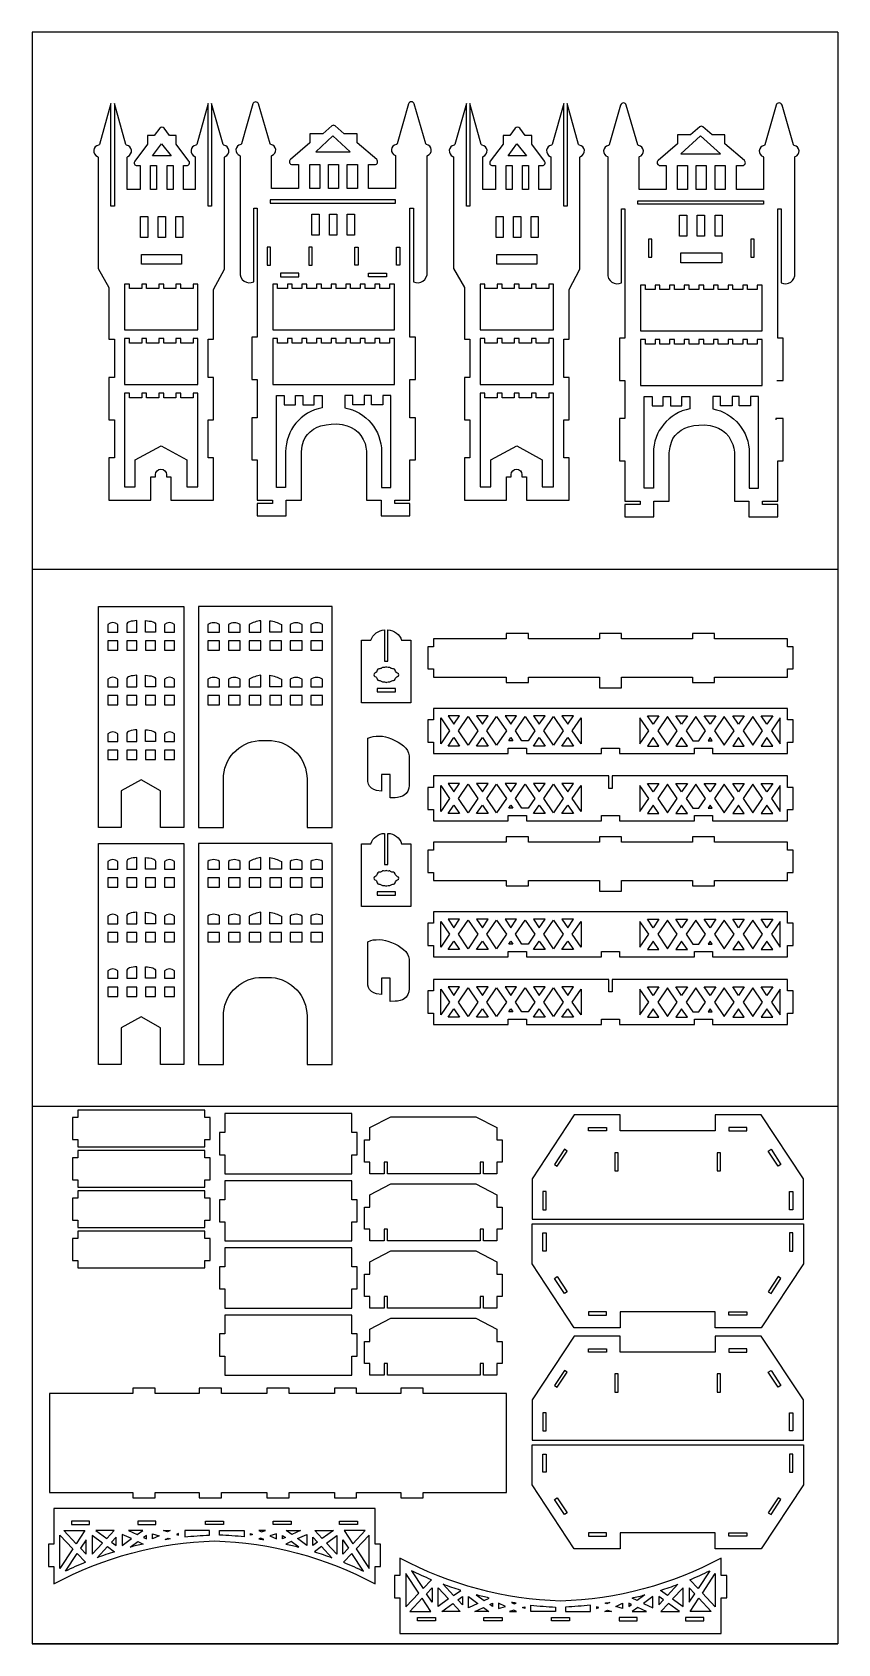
# Model space of a CAD drawing. Extents: x -1835 to -1235, y 1691 to 2891.
import ezdxf

# ---------------------------------------------------------------- set-up
doc = ezdxf.new("R2010")
doc.units = 0
doc.layers.get('0').update_dxf_attribs({"linetype": 'CONTINUOUS'})

msp = doc.modelspace()

# ---------------------------------------------------------------- linework, layer by layer
at = {"color": 4}
for p, q in [((-1234.8, 2891.3), (-1834.8, 2891.3)), ((-1834.8, 2891.3), (-1834.8, 2491.3)), ((-1234.8, 2891.3), (-1234.8, 2491.3)), ((-1234.8, 2491.3), (-1834.8, 2491.3)), ((-1834.8, 2491.3), (-1834.8, 2091.3)), ((-1234.8, 2491.3), (-1834.8, 2491.3)), ((-1234.8, 2491.3), (-1234.8, 2091.3)), ((-1234.8, 2091.3), (-1834.8, 2091.3)), ((-1834.8, 2091.3), (-1834.8, 1691.3)), ((-1234.8, 2091.3), (-1234.8, 1691.3)), ((-1234.8, 1691.3), (-1834.8, 1691.3)), ((-1834.8, 1691.3), (-1234.8, 1691.3))]:
    msp.add_line(p, q, dxfattribs=at)
for points in [[(-1713.3, 2798.2), (-1713.3, 2774.3), (-1722.1, 2774.3), (-1722.1, 2792), (-1719.6, 2792, 0.619198), (-1718, 2795.4), (-1727.5, 2808), (-1727.5, 2814.5), (-1732.4, 2814.5), (-1736.5, 2819.9, 0.497803), (-1739.8, 2819.9), (-1743.9, 2814.5), (-1748.9, 2814.5), (-1748.9, 2807.9), (-1758.4, 2795.4, 0.619303), (-1756.7, 2792), (-1754.4, 2792), (-1754.4, 2774.3), (-1764, 2774.3), (-1764, 2798.2, -0.307911), (-1763.6, 2798.9, 0.76649), (-1764.5, 2807.3, -0.295198), (-1765.1, 2807.8), (-1773.6, 2838.2), (-1773.6, 2761.9), (-1776.1, 2761.9), (-1776.1, 2838.2), (-1784.6, 2807.8, -0.295198), (-1785.3, 2807.3, 0.76649), (-1786.2, 2798.9, -0.307911), (-1785.7, 2798.2), (-1785.7, 2715.5), (-1777.6, 2701.3), (-1777.6, 2662.8), (-1773.6, 2662.8), (-1773.6, 2634.3), (-1777.6, 2634.3), (-1777.6, 2602.8), (-1773.6, 2602.8), (-1773.6, 2574.3), (-1777.6, 2574.3), (-1777.6, 2542.8), (-1746.3, 2542.8), (-1746.3, 2560.2), (-1742.9, 2560.2), (-1742.9, 2561.9, -1), (-1734.8, 2561.9), (-1734.8, 2560.2), (-1731.4, 2560.2), (-1731.4, 2542.8), (-1699.7, 2542.8), (-1699.7, 2574.3), (-1703.7, 2574.3), (-1703.7, 2602.8), (-1699.7, 2602.8), (-1699.7, 2634.3), (-1703.7, 2634.3), (-1703.7, 2662.8), (-1699.7, 2662.8), (-1699.7, 2699.7), (-1691.5, 2714.8), (-1691.5, 2798.2, -0.307911), (-1691.1, 2798.9, 0.76649), (-1692, 2807.3, -0.295198), (-1692.6, 2807.8), (-1701.2, 2838.2), (-1701.2, 2761.9), (-1703.7, 2761.9), (-1703.7, 2838.2), (-1712.2, 2807.8, -0.295198), (-1712.8, 2807.3, 0.76649), (-1713.7, 2798.9, -0.307911)], [(-1611.5, 2821.6), (-1618.3, 2815.6), (-1628, 2815.6), (-1628, 2809), (-1642.4, 2796.5, 0.694895), (-1641.1, 2792.8), (-1636.5, 2792.8), (-1636.5, 2775), (-1656.6, 2775), (-1656.6, 2799, -0.320068), (-1656.3, 2799.5, 0.776962), (-1657, 2807.8, -0.39787), (-1657.6, 2808.1), (-1666.2, 2837.9, 0.754), (-1670.4, 2837.9), (-1678.9, 2808.1, -0.39787), (-1679.5, 2807.8, 0.776962), (-1680.2, 2799.5, -0.320068), (-1680, 2799), (-1680, 2712.5, 0.576571), (-1669.8, 2705.5), (-1669.8, 2760.4), (-1667.3, 2760.4), (-1667.3, 2664.3), (-1671.3, 2664.3), (-1671.3, 2632.8), (-1667.3, 2632.8), (-1667.3, 2604.3), (-1671.3, 2604.3), (-1671.3, 2572.8), (-1667.3, 2572.8), (-1667.3, 2542.8), (-1655.8, 2542.8), (-1655.8, 2540.3), (-1667.3, 2540.3), (-1667.3, 2531.3), (-1645.7, 2531.3), (-1645.7, 2542.8), (-1634.2, 2542.8), (-1634.2, 2579), (-1633.6, 2583.4), (-1632.6, 2586.7), (-1631.4, 2589.5), (-1629.7, 2591.8), (-1627.7, 2593.8), (-1625.2, 2595.7), (-1622.5, 2597.2), (-1619.8, 2598.2), (-1615.9, 2599.1), (-1612.1, 2599.6), (-1607.9, 2599.7), (-1603.8, 2599.2), (-1600.3, 2598.3), (-1597.6, 2597.2), (-1594.5, 2595.5), (-1592.1, 2593.4), (-1589.9, 2591.1), (-1588.2, 2588.1), (-1586.9, 2585.1), (-1586.2, 2582.3), (-1585.7, 2579.3), (-1585.7, 2542.8), (-1574.9, 2542.8), (-1574.9, 2531.3), (-1553.4, 2531.3), (-1553.4, 2540.3), (-1564.8, 2540.3), (-1564.8, 2542.8), (-1553.4, 2542.8), (-1553.4, 2572.8), (-1549.4, 2572.8), (-1549.4, 2604.3), (-1553.4, 2604.3), (-1553.4, 2632.8), (-1549.4, 2632.8), (-1549.4, 2664.3), (-1553.4, 2664.3), (-1553.4, 2760.4), (-1550.9, 2760.4), (-1550.9, 2705.5, 0.576571), (-1540.6, 2712.5), (-1540.6, 2799, -0.320068), (-1540.4, 2799.5, 0.776962), (-1541.1, 2807.8, -0.39787), (-1541.7, 2808.1), (-1550.2, 2837.9, 0.754), (-1554.5, 2837.9), (-1563, 2808.1, -0.39787), (-1563.6, 2807.8, 0.776962), (-1564.3, 2799.5, -0.320068), (-1564.1, 2799), (-1564.1, 2775), (-1584.2, 2775), (-1584.2, 2792.8), (-1579.6, 2792.8, 0.694895), (-1578.2, 2796.5), (-1592.7, 2809), (-1592.7, 2815.6), (-1602.3, 2815.6), (-1609.2, 2821.6, 0.373984)], [(-1448.5, 2798.2), (-1448.5, 2774.3), (-1457.4, 2774.3), (-1457.4, 2792), (-1454.9, 2792, 0.619198), (-1453.2, 2795.4), (-1462.7, 2808), (-1462.7, 2814.5), (-1467.6, 2814.5), (-1471.7, 2819.9, 0.497803), (-1475, 2819.9), (-1479.1, 2814.5), (-1484.1, 2814.5), (-1484.1, 2807.9), (-1493.6, 2795.4, 0.619303), (-1491.9, 2792), (-1489.6, 2792), (-1489.6, 2774.3), (-1499.2, 2774.3), (-1499.2, 2798.2, -0.307911), (-1498.8, 2798.9, 0.76649), (-1499.7, 2807.3, -0.295198), (-1500.3, 2807.8), (-1508.8, 2838.2), (-1508.8, 2761.9), (-1511.3, 2761.9), (-1511.3, 2838.2), (-1519.9, 2807.8, -0.295198), (-1520.5, 2807.3, 0.76649), (-1521.4, 2798.9, -0.307911), (-1520.9, 2798.2), (-1520.9, 2715.5), (-1512.8, 2701.3), (-1512.8, 2662.8), (-1508.8, 2662.8), (-1508.8, 2634.3), (-1512.8, 2634.3), (-1512.8, 2602.8), (-1508.8, 2602.8), (-1508.8, 2574.3), (-1512.8, 2574.3), (-1512.8, 2542.8), (-1481.6, 2542.8), (-1481.6, 2560.2), (-1478.1, 2560.2), (-1478.1, 2561.9, -1), (-1470, 2561.9), (-1470, 2560.2), (-1466.6, 2560.2), (-1466.6, 2542.8), (-1434.9, 2542.8), (-1434.9, 2574.3), (-1438.9, 2574.3), (-1438.9, 2602.8), (-1434.9, 2602.8), (-1434.9, 2634.3), (-1438.9, 2634.3), (-1438.9, 2662.8), (-1434.9, 2662.8), (-1434.9, 2699.7), (-1426.8, 2714.8), (-1426.8, 2798.2, -0.307911), (-1426.3, 2798.9, 0.76649), (-1427.2, 2807.3, -0.295198), (-1427.9, 2807.8), (-1436.4, 2838.2), (-1436.4, 2761.9), (-1438.9, 2761.9), (-1438.9, 2838.2), (-1447.4, 2807.8, -0.295198), (-1448, 2807.3, 0.76649), (-1448.9, 2798.9, -0.307911)], [(-1611.4, 2299.1), (-1611.4, 2463.6), (-1711, 2463.6), (-1711, 2299.1), (-1692.4, 2299.1), (-1692.4, 2335.1, -0.390617), (-1665.9, 2363.9), (-1656.6, 2363.9, -0.390617), (-1630.1, 2335.1), (-1630.1, 2299.1)], [(-1569.8, 2423.1), (-1569.8, 2446.3, -0.297238), (-1559.6, 2438.6), (-1552.7, 2438.6), (-1552.7, 2392), (-1589.5, 2392), (-1589.5, 2438.6), (-1582.6, 2438.6, -0.297238), (-1572.3, 2446.3), (-1572.3, 2423.1)], [(-1569.8, 2271.5), (-1569.8, 2294.8, -0.297238), (-1559.6, 2287.1), (-1552.7, 2287.1), (-1552.7, 2240.4), (-1589.5, 2240.4), (-1589.5, 2287.1), (-1582.6, 2287.1, -0.297238), (-1572.3, 2294.8), (-1572.3, 2271.5)], [(-1611.4, 2122.7), (-1611.4, 2287.2), (-1711, 2287.2), (-1711, 2122.7), (-1692.4, 2122.7), (-1692.4, 2158.6, -0.390617), (-1665.9, 2187.5), (-1656.6, 2187.5, -0.390617), (-1630.1, 2158.6), (-1630.1, 2122.7)], [(-1818.7, 1735.9, -0.116696), (-1699, 1767.9, -0.116696), (-1579.3, 1735.9), (-1579.3, 1748.9), (-1575.3, 1748.9), (-1575.3, 1765.4), (-1579.3, 1765.4), (-1579.3, 1792), (-1818.7, 1792), (-1818.7, 1765.4), (-1822.7, 1765.4), (-1822.7, 1748.9), (-1818.7, 1748.9)], [(-1321.5, 1755.1, -0.116696), (-1441.2, 1723.1, -0.116696), (-1560.9, 1755.1), (-1560.9, 1742.1), (-1564.9, 1742.1), (-1564.9, 1725.6), (-1560.9, 1725.6), (-1560.9, 1699), (-1321.5, 1699), (-1321.5, 1725.6), (-1317.5, 1725.6), (-1317.5, 1742.1), (-1321.5, 1742.1)]]:
    msp.add_lwpolyline(points, format="xyb", close=True, dxfattribs=at)
msp.add_lwpolyline([(-1280.2, 2632.1), (-1275.5, 2632.1), (-1275.5, 2663.6), (-1279.5, 2663.6), (-1279.5, 2759.7), (-1277, 2759.7), (-1277, 2704.7, 0.576571), (-1266.7, 2711.7), (-1266.7, 2798.3, -0.320068), (-1266.5, 2798.7, 0.776962), (-1267.2, 2807, -0.39787), (-1267.8, 2807.4), (-1276.3, 2837.1, 0.754), (-1280.6, 2837.1), (-1289.1, 2807.4, -0.39787), (-1289.7, 2807, 0.776962), (-1290.4, 2798.7, -0.320068), (-1290.2, 2798.3), (-1290.2, 2774.2), (-1310.3, 2774.2), (-1310.3, 2792.1), (-1305.7, 2792.1, 0.694895), (-1304.3, 2795.8), (-1318.8, 2808.3), (-1318.8, 2814.9), (-1328.4, 2814.9), (-1335.3, 2820.9, 0.373984), (-1337.6, 2820.9), (-1344.4, 2814.9), (-1354.1, 2814.9), (-1354.1, 2808.3), (-1368.6, 2795.8, 0.694895), (-1367.2, 2792.1), (-1362.6, 2792.1), (-1362.6, 2774.2), (-1382.7, 2774.2), (-1382.7, 2798.3, -0.320068), (-1382.4, 2798.7, 0.776962), (-1383.1, 2807, -0.39787), (-1383.7, 2807.4), (-1392.3, 2837.1, 0.754), (-1396.5, 2837.1), (-1405, 2807.4, -0.39787), (-1405.6, 2807, 0.776962), (-1406.3, 2798.7, -0.320068), (-1406.1, 2798.3), (-1406.1, 2711.7, 0.576571), (-1395.9, 2704.7), (-1395.9, 2759.7), (-1393.4, 2759.7), (-1393.4, 2663.6), (-1397.4, 2663.6), (-1397.4, 2632.1), (-1393.4, 2632.1), (-1393.4, 2603.6), (-1397.4, 2603.6), (-1397.4, 2572.1), (-1393.4, 2572.1), (-1393.4, 2542.1), (-1381.9, 2542.1), (-1381.9, 2539.6), (-1393.4, 2539.6), (-1393.4, 2530.5), (-1371.8, 2530.5), (-1371.8, 2542.1), (-1360.3, 2542.1), (-1360.3, 2578.2), (-1359.7, 2582.7), (-1358.7, 2586), (-1357.5, 2588.7), (-1355.8, 2591), (-1353.8, 2593.1), (-1351.3, 2594.9), (-1348.6, 2596.5), (-1345.9, 2597.5), (-1342, 2598.4), (-1338.2, 2598.8), (-1334, 2598.9), (-1329.9, 2598.5), (-1326.4, 2597.5), (-1323.7, 2596.4), (-1320.6, 2594.7), (-1318.2, 2592.7), (-1316, 2590.4), (-1314.3, 2587.4), (-1313, 2584.4), (-1312.3, 2581.5), (-1311.8, 2578.6), (-1311.8, 2542.1), (-1301, 2542.1), (-1301, 2530.5), (-1279.5, 2530.5), (-1279.5, 2539.6), (-1290.9, 2539.6), (-1290.9, 2542.1), (-1279.5, 2542.1), (-1279.5, 2572.1), (-1275.5, 2572.1), (-1275.5, 2603.6), (-1281, 2603.6), (-1281, 2602.8)], format="xyb", dxfattribs=at)
at = {"color": 1}
for points in [[(-1731.3, 2799.3), (-1745.1, 2799.3), (-1738.5, 2808.3)], [(-1623.6, 2802.3), (-1598, 2802.3), (-1610.8, 2814.1)], [(-1466.5, 2799.3), (-1480.3, 2799.3), (-1473.7, 2808.3)], [(-1351.6, 2800.8), (-1322.2, 2800.8), (-1336.9, 2814.3)], [(-1746.6, 2774.3), (-1746.6, 2792), (-1742.1, 2792), (-1742.1, 2774.3)], [(-1734.3, 2774.3), (-1734.3, 2792), (-1729.8, 2792), (-1729.8, 2774.3)], [(-1628.1, 2792.8), (-1620.6, 2792.8), (-1620.6, 2775), (-1628.1, 2775)], [(-1614.1, 2775), (-1614.1, 2792.8), (-1606.6, 2792.8), (-1606.6, 2775)], [(-1600.1, 2775), (-1600.1, 2792.8), (-1592.6, 2792.8), (-1592.6, 2775)], [(-1481.8, 2774.3), (-1481.8, 2792), (-1477.3, 2792), (-1477.3, 2774.3)], [(-1469.5, 2774.3), (-1469.5, 2792), (-1465, 2792), (-1465, 2774.3)], [(-1354.2, 2792.1), (-1346.7, 2792.1), (-1346.7, 2774.2), (-1354.2, 2774.2)], [(-1340.2, 2774.2), (-1340.2, 2792.1), (-1332.7, 2792.1), (-1332.7, 2774.2)], [(-1326.2, 2774.2), (-1326.2, 2792.1), (-1318.7, 2792.1), (-1318.7, 2774.2)], [(-1564.1, 2764), (-1564.1, 2766.5), (-1657.5, 2766.5), (-1657.5, 2764)], [(-1290.2, 2765.7), (-1290.2, 2763.2), (-1383.6, 2763.2), (-1383.6, 2765.7)], [(-1754.1, 2738.5), (-1754.1, 2754.2), (-1748.7, 2754.2), (-1748.7, 2738.5)], [(-1741, 2738.5), (-1741, 2754.2), (-1735.6, 2754.2), (-1735.6, 2738.5)], [(-1727.9, 2738.5), (-1727.9, 2754.2), (-1722.5, 2754.2), (-1722.5, 2738.5)], [(-1626.5, 2755.9), (-1621.1, 2755.9), (-1621.1, 2740.1), (-1626.5, 2740.1)], [(-1613.3, 2755.9), (-1607.9, 2755.9), (-1607.9, 2740.1), (-1613.3, 2740.1)], [(-1600.1, 2755.9), (-1594.7, 2755.9), (-1594.7, 2740.1), (-1600.1, 2740.1)], [(-1489.3, 2738.5), (-1489.3, 2754.2), (-1483.9, 2754.2), (-1483.9, 2738.5)], [(-1476.2, 2738.5), (-1476.2, 2754.2), (-1470.8, 2754.2), (-1470.8, 2738.5)], [(-1463.1, 2738.5), (-1463.1, 2754.2), (-1457.8, 2754.2), (-1457.8, 2738.5)], [(-1352.6, 2755.1), (-1347.3, 2755.1), (-1347.3, 2739.4), (-1352.6, 2739.4)], [(-1339.4, 2755.1), (-1334, 2755.1), (-1334, 2739.4), (-1339.4, 2739.4)], [(-1326.2, 2755.1), (-1320.8, 2755.1), (-1320.8, 2739.4), (-1326.2, 2739.4)], [(-1375.8, 2723.8), (-1373.3, 2723.8), (-1373.3, 2737.3), (-1375.8, 2737.3)], [(-1297, 2723.8), (-1297, 2737.3), (-1299.5, 2737.3), (-1299.5, 2723.8)], [(-1753.4, 2718.7), (-1753.4, 2725.9), (-1723.6, 2725.9), (-1723.6, 2718.7)], [(-1659.8, 2717.8), (-1657.3, 2717.8), (-1657.3, 2731.3), (-1659.8, 2731.3)], [(-1626.3, 2717.8), (-1626.3, 2731.3), (-1628.8, 2731.3), (-1628.8, 2717.8)], [(-1594.4, 2717.8), (-1594.4, 2731.3), (-1591.9, 2731.3), (-1591.9, 2717.8)], [(-1560.9, 2717.8), (-1563.4, 2717.8), (-1563.4, 2731.3), (-1560.9, 2731.3)], [(-1488.7, 2718.7), (-1488.7, 2725.9), (-1458.8, 2725.9), (-1458.8, 2718.7)], [(-1351.6, 2727), (-1321.2, 2727), (-1321.2, 2719.6), (-1351.6, 2719.6)], [(-1740.4, 2703.8), (-1740.4, 2700.4), (-1749.6, 2700.4), (-1749.6, 2703.8), (-1753.2, 2703.8), (-1753.2, 2700.4), (-1762.4, 2700.4), (-1762.4, 2703.8), (-1766, 2703.8), (-1766, 2669.7), (-1711.3, 2669.7), (-1711.3, 2703.8), (-1714.9, 2703.8), (-1714.9, 2700.4), (-1724.1, 2700.4), (-1724.1, 2703.8), (-1727.7, 2703.8), (-1727.7, 2700.4), (-1736.8, 2700.4), (-1736.8, 2703.8)], [(-1619.4, 2700.4), (-1619.4, 2703.8), (-1623, 2703.8), (-1623, 2700.4), (-1630.3, 2700.4), (-1630.3, 2703.8), (-1633.9, 2703.8), (-1633.9, 2700.4), (-1641.1, 2700.4), (-1641.1, 2703.8), (-1644.7, 2703.8), (-1644.7, 2700.4), (-1652, 2700.4), (-1652, 2703.8), (-1655.6, 2703.8), (-1655.6, 2669.7), (-1565, 2669.7), (-1565, 2703.8), (-1568.6, 2703.8), (-1568.6, 2700.4), (-1575.9, 2700.4), (-1575.9, 2703.8), (-1579.5, 2703.8), (-1579.5, 2700.4), (-1586.8, 2700.4), (-1586.8, 2703.8), (-1590.4, 2703.8), (-1590.4, 2700.4), (-1597.6, 2700.4), (-1597.6, 2703.8), (-1601.2, 2703.8), (-1601.2, 2700.4), (-1608.5, 2700.4), (-1608.5, 2703.8), (-1612.1, 2703.8), (-1612.1, 2700.4)], [(-1649.8, 2709.3), (-1636.3, 2709.3), (-1636.3, 2711.8), (-1649.8, 2711.8)], [(-1570.9, 2709.3), (-1584.4, 2709.3), (-1584.4, 2711.8), (-1570.9, 2711.8)], [(-1475.7, 2703.8), (-1475.7, 2700.4), (-1484.8, 2700.4), (-1484.8, 2703.8), (-1488.4, 2703.8), (-1488.4, 2700.4), (-1497.6, 2700.4), (-1497.6, 2703.8), (-1501.2, 2703.8), (-1501.2, 2669.7), (-1446.5, 2669.7), (-1446.5, 2703.8), (-1450.1, 2703.8), (-1450.1, 2700.4), (-1459.3, 2700.4), (-1459.3, 2703.8), (-1462.9, 2703.8), (-1462.9, 2700.4), (-1472.1, 2700.4), (-1472.1, 2703.8)], [(-1345.5, 2699.7), (-1345.5, 2703.1), (-1349.1, 2703.1), (-1349.1, 2699.7), (-1356.4, 2699.7), (-1356.4, 2703.1), (-1360, 2703.1), (-1360, 2699.7), (-1367.2, 2699.7), (-1367.2, 2703.1), (-1370.8, 2703.1), (-1370.8, 2699.7), (-1378.1, 2699.7), (-1378.1, 2703.1), (-1381.7, 2703.1), (-1381.7, 2669), (-1291.1, 2669), (-1291.1, 2703.1), (-1294.7, 2703.1), (-1294.7, 2699.7), (-1302, 2699.7), (-1302, 2703.1), (-1305.6, 2703.1), (-1305.6, 2699.7), (-1312.9, 2699.7), (-1312.9, 2703.1), (-1316.5, 2703.1), (-1316.5, 2699.7), (-1323.8, 2699.7), (-1323.8, 2703.1), (-1327.3, 2703.1), (-1327.3, 2699.7), (-1334.6, 2699.7), (-1334.6, 2703.1), (-1338.2, 2703.1), (-1338.2, 2699.7)], [(-1736.8, 2663.2), (-1740.4, 2663.2), (-1740.4, 2659.8), (-1749.6, 2659.8), (-1749.6, 2663.2), (-1753.2, 2663.2), (-1753.2, 2659.8), (-1762.4, 2659.8), (-1762.4, 2663.2), (-1766, 2663.2), (-1766, 2629.1), (-1711.3, 2629.1), (-1711.3, 2663.2), (-1714.9, 2663.2), (-1714.9, 2659.8), (-1724.1, 2659.8), (-1724.1, 2663.2), (-1727.7, 2663.2), (-1727.7, 2659.8), (-1736.8, 2659.8)], [(-1612.1, 2663.2), (-1612.1, 2659.8), (-1619.4, 2659.8), (-1619.4, 2663.2), (-1623, 2663.2), (-1623, 2659.8), (-1630.3, 2659.8), (-1630.3, 2663.2), (-1633.9, 2663.2), (-1633.9, 2659.8), (-1641.1, 2659.8), (-1641.1, 2663.2), (-1644.7, 2663.2), (-1644.7, 2659.8), (-1652, 2659.8), (-1652, 2663.2), (-1655.6, 2663.2), (-1655.6, 2629.1), (-1565, 2629.1), (-1565, 2663.2), (-1568.6, 2663.2), (-1568.6, 2659.8), (-1575.9, 2659.8), (-1575.9, 2663.2), (-1579.5, 2663.2), (-1579.5, 2659.8), (-1586.8, 2659.8), (-1586.8, 2663.2), (-1590.4, 2663.2), (-1590.4, 2659.8), (-1597.6, 2659.8), (-1597.6, 2663.2), (-1601.2, 2663.2), (-1601.2, 2659.8), (-1608.5, 2659.8), (-1608.5, 2663.2)], [(-1472.1, 2663.2), (-1475.7, 2663.2), (-1475.7, 2659.8), (-1484.8, 2659.8), (-1484.8, 2663.2), (-1488.4, 2663.2), (-1488.4, 2659.8), (-1497.6, 2659.8), (-1497.6, 2663.2), (-1501.2, 2663.2), (-1501.2, 2629.1), (-1446.5, 2629.1), (-1446.5, 2663.2), (-1450.1, 2663.2), (-1450.1, 2659.8), (-1459.3, 2659.8), (-1459.3, 2663.2), (-1462.9, 2663.2), (-1462.9, 2659.8), (-1472.1, 2659.8)], [(-1338.2, 2662.4), (-1338.2, 2659), (-1345.5, 2659), (-1345.5, 2662.4), (-1349.1, 2662.4), (-1349.1, 2659), (-1356.4, 2659), (-1356.4, 2662.4), (-1360, 2662.4), (-1360, 2659), (-1367.2, 2659), (-1367.2, 2662.4), (-1370.8, 2662.4), (-1370.8, 2659), (-1378.1, 2659), (-1378.1, 2662.4), (-1381.7, 2662.4), (-1381.7, 2628.3), (-1291.1, 2628.3), (-1291.1, 2662.4), (-1294.7, 2662.4), (-1294.7, 2659), (-1302, 2659), (-1302, 2662.4), (-1305.6, 2662.4), (-1305.6, 2659), (-1312.9, 2659), (-1312.9, 2662.4), (-1316.5, 2662.4), (-1316.5, 2659), (-1323.8, 2659), (-1323.8, 2662.4), (-1327.3, 2662.4), (-1327.3, 2659), (-1334.6, 2659), (-1334.6, 2662.4)], [(-1749.6, 2622.5), (-1753.2, 2622.5), (-1753.2, 2619.1), (-1762.4, 2619.1), (-1762.4, 2622.5), (-1766, 2622.5), (-1766, 2552.8), (-1758, 2552.8), (-1758, 2572.8), (-1738.6, 2583.4), (-1719.7, 2572.8), (-1719.7, 2552.8), (-1711.3, 2552.8), (-1711.3, 2622.5), (-1714.9, 2622.5), (-1714.9, 2619.1), (-1724.1, 2619.1), (-1724.1, 2622.5), (-1727.7, 2622.5), (-1727.7, 2619.1), (-1736.8, 2619.1), (-1736.8, 2622.5), (-1740.4, 2622.5), (-1740.4, 2619.1), (-1749.6, 2619.1)], [(-1484.8, 2622.5), (-1488.4, 2622.5), (-1488.4, 2619.1), (-1497.6, 2619.1), (-1497.6, 2622.5), (-1501.2, 2622.5), (-1501.2, 2552.8), (-1493.2, 2552.8), (-1493.2, 2572.8), (-1473.9, 2583.4), (-1454.9, 2572.8), (-1454.9, 2552.8), (-1446.5, 2552.8), (-1446.5, 2622.5), (-1450.1, 2622.5), (-1450.1, 2619.1), (-1459.3, 2619.1), (-1459.3, 2622.5), (-1462.9, 2622.5), (-1462.9, 2619.1), (-1472.1, 2619.1), (-1472.1, 2622.5), (-1475.7, 2622.5), (-1475.7, 2619.1), (-1484.8, 2619.1)], [(-1778.4, 2438.1), (-1778.4, 2431.1), (-1770.9, 2431.1), (-1770.9, 2438.1)], [(-1764.4, 2438.1), (-1764.4, 2431.1), (-1756.9, 2431.1), (-1756.9, 2438.1)], [(-1750.3, 2438.1), (-1750.3, 2431.1), (-1742.9, 2431.1), (-1742.9, 2438.1)], [(-1736.3, 2438.1), (-1736.3, 2431.1), (-1728.8, 2431.1), (-1728.8, 2438.1)], [(-1704, 2438.1), (-1704, 2431.1), (-1695.2, 2431.1), (-1695.2, 2438.1)], [(-1688.6, 2438.1), (-1688.6, 2431.1), (-1679.9, 2431.1), (-1679.9, 2438.1)], [(-1673.3, 2438.1), (-1673.3, 2431.1), (-1664.5, 2431.1), (-1664.5, 2438.1)], [(-1657.9, 2438.1), (-1657.9, 2431.1), (-1649.2, 2431.1), (-1649.2, 2438.1)], [(-1642.6, 2438.1), (-1642.6, 2431.1), (-1633.8, 2431.1), (-1633.8, 2438.1)], [(-1627.2, 2438.1), (-1627.2, 2431.1), (-1618.5, 2431.1), (-1618.5, 2438.1)], [(-1577.8, 2402.7), (-1577.8, 2400.2), (-1564.3, 2400.2), (-1564.3, 2402.7)], [(-1778.4, 2397.4), (-1778.4, 2390.4), (-1770.9, 2390.4), (-1770.9, 2397.4)], [(-1764.4, 2397.4), (-1764.4, 2390.4), (-1756.9, 2390.4), (-1756.9, 2397.4)], [(-1750.3, 2397.4), (-1750.3, 2390.4), (-1742.9, 2390.4), (-1742.9, 2397.4)], [(-1736.3, 2397.4), (-1736.3, 2390.4), (-1728.8, 2390.4), (-1728.8, 2397.4)], [(-1704, 2397.4), (-1704, 2390.4), (-1695.2, 2390.4), (-1695.2, 2397.4)], [(-1688.6, 2397.4), (-1688.6, 2390.4), (-1679.9, 2390.4), (-1679.9, 2397.4)], [(-1673.3, 2397.4), (-1673.3, 2390.4), (-1664.5, 2390.4), (-1664.5, 2397.4)], [(-1657.9, 2397.4), (-1657.9, 2390.4), (-1649.2, 2390.4), (-1649.2, 2397.4)], [(-1642.6, 2397.4), (-1642.6, 2390.4), (-1633.8, 2390.4), (-1633.8, 2397.4)], [(-1627.2, 2397.4), (-1627.2, 2390.4), (-1618.5, 2390.4), (-1618.5, 2397.4)], [(-1530.5, 2380.7), (-1524, 2371.1), (-1530.5, 2361.5)], [(-1516.4, 2382.3), (-1525, 2382.3), (-1520.7, 2376)], [(-1510.1, 2360.4), (-1517.3, 2371.1), (-1510.1, 2381.8), (-1502.8, 2371.1)], [(-1495.2, 2382.3), (-1503.8, 2382.3), (-1499.5, 2376)], [(-1488.9, 2360.4), (-1496.1, 2371.1), (-1488.9, 2381.8), (-1481.6, 2371.1)], [(-1474, 2382.3), (-1482.6, 2382.3), (-1478.3, 2376)], [(-1470, 2363.8), (-1474.9, 2371.1), (-1467.7, 2381.8), (-1460.4, 2371.1), (-1465.4, 2363.8)], [(-1452.8, 2382.3), (-1461.4, 2382.3), (-1457.1, 2376)], [(-1446.5, 2360.4), (-1453.7, 2371.1), (-1446.5, 2381.8), (-1439.2, 2371.1)], [(-1431.6, 2382.3), (-1440.2, 2382.3), (-1435.9, 2376)], [(-1432.5, 2371.1), (-1426, 2380.7), (-1426, 2361.5)], [(-1375.6, 2371.1), (-1382.1, 2380.7), (-1382.1, 2361.5)], [(-1376.6, 2382.3), (-1368, 2382.3), (-1372.3, 2376)], [(-1361.7, 2360.4), (-1354.4, 2371.1), (-1361.7, 2381.8), (-1368.9, 2371.1)], [(-1355.4, 2382.3), (-1346.8, 2382.3), (-1351.1, 2376)], [(-1338.2, 2363.8), (-1333.2, 2371.1), (-1340.5, 2381.8), (-1347.7, 2371.1), (-1342.8, 2363.8)], [(-1334.2, 2382.3), (-1325.6, 2382.3), (-1329.9, 2376)], [(-1319.3, 2360.4), (-1312, 2371.1), (-1319.3, 2381.8), (-1326.5, 2371.1)], [(-1313, 2382.3), (-1304.4, 2382.3), (-1308.7, 2376)], [(-1298.1, 2360.4), (-1290.8, 2371.1), (-1298.1, 2381.8), (-1305.3, 2371.1)], [(-1291.8, 2382.3), (-1283.2, 2382.3), (-1287.5, 2376)], [(-1277.6, 2380.7), (-1284.1, 2371.1), (-1277.6, 2361.5)], [(-1584.8, 2365.7), (-1582.6, 2366.5), (-1580.7, 2367), (-1578.5, 2367.2), (-1576, 2367.2), (-1573.9, 2367.1), (-1571.7, 2366.6), (-1569.8, 2366.1), (-1567.1, 2365.1), (-1564.7, 2364), (-1562.2, 2362.7), (-1560.1, 2361.4), (-1558.2, 2359.9), (-1556.4, 2358.2), (-1555.2, 2356.4), (-1554.4, 2354.6), (-1554.1, 2352.6), (-1554.1, 2330.5), (-1554.2, 2328.5), (-1555.1, 2326.3), (-1556.3, 2324.4), (-1557.7, 2323.2), (-1559, 2322.5), (-1560.8, 2321.9), (-1562.6, 2321.4), (-1564.4, 2321.3), (-1568.1, 2321.2), (-1568.1, 2338.6), (-1574.6, 2338.6), (-1574.6, 2326.3), (-1578.4, 2326.8), (-1580.3, 2327.5), (-1582, 2328.5), (-1583.6, 2330), (-1584.4, 2331.4), (-1584.8, 2333.4)], [(-1516.4, 2359.8), (-1525, 2359.8), (-1520.7, 2366.2)], [(-1495.2, 2359.8), (-1503.8, 2359.8), (-1499.5, 2366.2)], [(-1479.8, 2363.8), (-1478.3, 2366.2), (-1476.7, 2363.8)], [(-1452.8, 2359.8), (-1461.4, 2359.8), (-1457.1, 2366.2)], [(-1431.6, 2359.8), (-1440.2, 2359.8), (-1435.9, 2366.2)], [(-1376.6, 2359.8), (-1368, 2359.8), (-1372.3, 2366.2)], [(-1355.4, 2359.8), (-1346.8, 2359.8), (-1351.1, 2366.2)], [(-1328.3, 2363.8), (-1329.9, 2366.2), (-1331.4, 2363.8)], [(-1313, 2359.8), (-1304.4, 2359.8), (-1308.7, 2366.2)], [(-1291.8, 2359.8), (-1283.2, 2359.8), (-1287.5, 2366.2)], [(-1778.4, 2356.7), (-1778.4, 2349.8), (-1770.9, 2349.8), (-1770.9, 2356.7)], [(-1764.4, 2356.7), (-1764.4, 2349.8), (-1756.9, 2349.8), (-1756.9, 2356.7)], [(-1750.3, 2356.7), (-1750.3, 2349.8), (-1742.9, 2349.8), (-1742.9, 2356.7)], [(-1736.3, 2356.7), (-1736.3, 2349.8), (-1728.8, 2349.8), (-1728.8, 2356.7)], [(-1530.5, 2330.3), (-1524, 2320.7), (-1530.5, 2311.1)], [(-1516.4, 2332), (-1525, 2332), (-1520.7, 2325.6)], [(-1510.1, 2310), (-1517.3, 2320.7), (-1510.1, 2331.4), (-1502.8, 2320.7)], [(-1495.2, 2332), (-1503.8, 2332), (-1499.5, 2325.6)], [(-1488.9, 2310), (-1496.1, 2320.7), (-1488.9, 2331.4), (-1481.6, 2320.7)], [(-1474, 2332), (-1482.6, 2332), (-1478.3, 2325.6)], [(-1470, 2313.5), (-1474.9, 2320.7), (-1467.7, 2331.4), (-1460.4, 2320.7), (-1465.4, 2313.5)], [(-1452.8, 2332), (-1461.4, 2332), (-1457.1, 2325.6)], [(-1446.5, 2310), (-1453.7, 2320.7), (-1446.5, 2331.4), (-1439.2, 2320.7)], [(-1431.6, 2332), (-1440.2, 2332), (-1435.9, 2325.6)], [(-1432.5, 2320.7), (-1426, 2330.3), (-1426, 2311.1)], [(-1375.6, 2320.7), (-1382.1, 2330.3), (-1382.1, 2311.1)], [(-1376.6, 2332), (-1368, 2332), (-1372.3, 2325.6)], [(-1361.7, 2310), (-1354.4, 2320.7), (-1361.7, 2331.4), (-1368.9, 2320.7)], [(-1355.4, 2332), (-1346.8, 2332), (-1351.1, 2325.6)], [(-1338.2, 2313.5), (-1333.2, 2320.7), (-1340.5, 2331.4), (-1347.7, 2320.7), (-1342.8, 2313.5)], [(-1334.2, 2332), (-1325.6, 2332), (-1329.9, 2325.6)], [(-1319.3, 2310), (-1312, 2320.7), (-1319.3, 2331.4), (-1326.5, 2320.7)], [(-1313, 2332), (-1304.4, 2332), (-1308.7, 2325.6)], [(-1298.1, 2310), (-1290.8, 2320.7), (-1298.1, 2331.4), (-1305.3, 2320.7)], [(-1291.8, 2332), (-1283.2, 2332), (-1287.5, 2325.6)], [(-1277.6, 2330.3), (-1284.1, 2320.7), (-1277.6, 2311.1)], [(-1516.4, 2309.5), (-1525, 2309.5), (-1520.7, 2315.8)], [(-1495.2, 2309.5), (-1503.8, 2309.5), (-1499.5, 2315.8)], [(-1479.8, 2313.5), (-1478.3, 2315.8), (-1476.7, 2313.5)], [(-1452.8, 2309.5), (-1461.4, 2309.5), (-1457.1, 2315.8)], [(-1431.6, 2309.5), (-1440.2, 2309.5), (-1435.9, 2315.8)], [(-1376.6, 2309.5), (-1368, 2309.5), (-1372.3, 2315.8)], [(-1355.4, 2309.5), (-1346.8, 2309.5), (-1351.1, 2315.8)], [(-1328.3, 2313.5), (-1329.9, 2315.8), (-1331.4, 2313.5)], [(-1313, 2309.5), (-1304.4, 2309.5), (-1308.7, 2315.8)], [(-1291.8, 2309.5), (-1283.2, 2309.5), (-1287.5, 2315.8)], [(-1778.4, 2261.6), (-1778.4, 2254.7), (-1770.9, 2254.7), (-1770.9, 2261.6)], [(-1764.4, 2261.6), (-1764.4, 2254.7), (-1756.9, 2254.7), (-1756.9, 2261.6)], [(-1750.3, 2261.6), (-1750.3, 2254.7), (-1742.9, 2254.7), (-1742.9, 2261.6)], [(-1736.3, 2261.6), (-1736.3, 2254.7), (-1728.8, 2254.7), (-1728.8, 2261.6)], [(-1704, 2261.6), (-1704, 2254.7), (-1695.2, 2254.7), (-1695.2, 2261.6)], [(-1688.6, 2261.6), (-1688.6, 2254.7), (-1679.9, 2254.7), (-1679.9, 2261.6)], [(-1673.3, 2261.6), (-1673.3, 2254.7), (-1664.5, 2254.7), (-1664.5, 2261.6)], [(-1657.9, 2261.6), (-1657.9, 2254.7), (-1649.2, 2254.7), (-1649.2, 2261.6)], [(-1642.6, 2261.6), (-1642.6, 2254.7), (-1633.8, 2254.7), (-1633.8, 2261.6)], [(-1627.2, 2261.6), (-1627.2, 2254.7), (-1618.5, 2254.7), (-1618.5, 2261.6)], [(-1577.8, 2251.2), (-1577.8, 2248.7), (-1564.3, 2248.7), (-1564.3, 2251.2)], [(-1778.4, 2221), (-1778.4, 2214), (-1770.9, 2214), (-1770.9, 2221)], [(-1764.4, 2221), (-1764.4, 2214), (-1756.9, 2214), (-1756.9, 2221)], [(-1750.3, 2221), (-1750.3, 2214), (-1742.9, 2214), (-1742.9, 2221)], [(-1736.3, 2221), (-1736.3, 2214), (-1728.8, 2214), (-1728.8, 2221)], [(-1704, 2221), (-1704, 2214), (-1695.2, 2214), (-1695.2, 2221)], [(-1688.6, 2221), (-1688.6, 2214), (-1679.9, 2214), (-1679.9, 2221)], [(-1673.3, 2221), (-1673.3, 2214), (-1664.5, 2214), (-1664.5, 2221)], [(-1657.9, 2221), (-1657.9, 2214), (-1649.2, 2214), (-1649.2, 2221)], [(-1642.6, 2221), (-1642.6, 2214), (-1633.8, 2214), (-1633.8, 2221)], [(-1627.2, 2221), (-1627.2, 2214), (-1618.5, 2214), (-1618.5, 2221)], [(-1530.5, 2229.1), (-1524, 2219.6), (-1530.5, 2210)], [(-1516.4, 2230.8), (-1525, 2230.8), (-1520.7, 2224.5)], [(-1510.1, 2208.9), (-1517.3, 2219.6), (-1510.1, 2230.2), (-1502.8, 2219.6)], [(-1495.2, 2230.8), (-1503.8, 2230.8), (-1499.5, 2224.5)], [(-1488.9, 2208.9), (-1496.1, 2219.6), (-1488.9, 2230.2), (-1481.6, 2219.6)], [(-1474, 2230.8), (-1482.6, 2230.8), (-1478.3, 2224.5)], [(-1470, 2212.3), (-1474.9, 2219.6), (-1467.7, 2230.2), (-1460.4, 2219.6), (-1465.4, 2212.3)], [(-1452.8, 2230.8), (-1461.4, 2230.8), (-1457.1, 2224.5)], [(-1446.5, 2208.9), (-1453.7, 2219.6), (-1446.5, 2230.2), (-1439.2, 2219.6)], [(-1431.6, 2230.8), (-1440.2, 2230.8), (-1435.9, 2224.5)], [(-1432.5, 2219.6), (-1426, 2229.1), (-1426, 2210)], [(-1375.6, 2219.6), (-1382.1, 2229.1), (-1382.1, 2210)], [(-1376.6, 2230.8), (-1368, 2230.8), (-1372.3, 2224.5)], [(-1361.7, 2208.9), (-1354.4, 2219.6), (-1361.7, 2230.2), (-1368.9, 2219.6)], [(-1355.4, 2230.8), (-1346.8, 2230.8), (-1351.1, 2224.5)], [(-1338.2, 2212.3), (-1333.2, 2219.6), (-1340.5, 2230.2), (-1347.7, 2219.6), (-1342.8, 2212.3)], [(-1334.2, 2230.8), (-1325.6, 2230.8), (-1329.9, 2224.5)], [(-1319.3, 2208.9), (-1312, 2219.6), (-1319.3, 2230.2), (-1326.5, 2219.6)], [(-1313, 2230.8), (-1304.4, 2230.8), (-1308.7, 2224.5)], [(-1298.1, 2208.9), (-1290.8, 2219.6), (-1298.1, 2230.2), (-1305.3, 2219.6)], [(-1291.8, 2230.8), (-1283.2, 2230.8), (-1287.5, 2224.5)], [(-1277.6, 2229.1), (-1284.1, 2219.6), (-1277.6, 2210)], [(-1584.8, 2214.1), (-1582.6, 2215), (-1580.7, 2215.4), (-1578.5, 2215.6), (-1576, 2215.7), (-1573.9, 2215.5), (-1571.7, 2215.1), (-1569.8, 2214.5), (-1567.1, 2213.5), (-1564.7, 2212.5), (-1562.2, 2211.2), (-1560.1, 2209.8), (-1558.2, 2208.3), (-1556.4, 2206.7), (-1555.2, 2204.8), (-1554.4, 2203.1), (-1554.1, 2201), (-1554.1, 2179), (-1554.2, 2176.9), (-1555.1, 2174.7), (-1556.3, 2172.8), (-1557.7, 2171.6), (-1559, 2170.9), (-1560.8, 2170.4), (-1562.6, 2169.9), (-1564.4, 2169.8), (-1568.1, 2169.7), (-1568.1, 2187), (-1574.6, 2187), (-1574.6, 2174.7), (-1578.4, 2175.3), (-1580.3, 2176), (-1582, 2177), (-1583.6, 2178.4), (-1584.4, 2179.9), (-1584.8, 2181.8)], [(-1516.4, 2208.3), (-1525, 2208.3), (-1520.7, 2214.6)], [(-1495.2, 2208.3), (-1503.8, 2208.3), (-1499.5, 2214.6)], [(-1479.8, 2212.3), (-1478.3, 2214.6), (-1476.7, 2212.3)], [(-1452.8, 2208.3), (-1461.4, 2208.3), (-1457.1, 2214.6)], [(-1431.6, 2208.3), (-1440.2, 2208.3), (-1435.9, 2214.6)], [(-1376.6, 2208.3), (-1368, 2208.3), (-1372.3, 2214.6)], [(-1355.4, 2208.3), (-1346.8, 2208.3), (-1351.1, 2214.6)], [(-1328.3, 2212.3), (-1329.9, 2214.6), (-1331.4, 2212.3)], [(-1313, 2208.3), (-1304.4, 2208.3), (-1308.7, 2214.6)], [(-1291.8, 2208.3), (-1283.2, 2208.3), (-1287.5, 2214.6)], [(-1778.4, 2180.3), (-1778.4, 2173.3), (-1770.9, 2173.3), (-1770.9, 2180.3)], [(-1764.4, 2180.3), (-1764.4, 2173.3), (-1756.9, 2173.3), (-1756.9, 2180.3)], [(-1750.3, 2180.3), (-1750.3, 2173.3), (-1742.9, 2173.3), (-1742.9, 2180.3)], [(-1736.3, 2180.3), (-1736.3, 2173.3), (-1728.8, 2173.3), (-1728.8, 2180.3)], [(-1530.5, 2178.7), (-1524, 2169.2), (-1530.5, 2159.6)], [(-1516.4, 2180.4), (-1525, 2180.4), (-1520.7, 2174.1)], [(-1510.1, 2158.5), (-1517.3, 2169.2), (-1510.1, 2179.8), (-1502.8, 2169.2)], [(-1495.2, 2180.4), (-1503.8, 2180.4), (-1499.5, 2174.1)], [(-1488.9, 2158.5), (-1496.1, 2169.2), (-1488.9, 2179.8), (-1481.6, 2169.2)], [(-1474, 2180.4), (-1482.6, 2180.4), (-1478.3, 2174.1)], [(-1470, 2161.9), (-1474.9, 2169.2), (-1467.7, 2179.8), (-1460.4, 2169.2), (-1465.4, 2161.9)], [(-1452.8, 2180.4), (-1461.4, 2180.4), (-1457.1, 2174.1)], [(-1446.5, 2158.5), (-1453.7, 2169.2), (-1446.5, 2179.8), (-1439.2, 2169.2)], [(-1431.6, 2180.4), (-1440.2, 2180.4), (-1435.9, 2174.1)], [(-1432.5, 2169.2), (-1426, 2178.7), (-1426, 2159.6)], [(-1375.6, 2169.2), (-1382.1, 2178.7), (-1382.1, 2159.6)], [(-1376.6, 2180.4), (-1368, 2180.4), (-1372.3, 2174.1)], [(-1361.7, 2158.5), (-1354.4, 2169.2), (-1361.7, 2179.8), (-1368.9, 2169.2)], [(-1355.4, 2180.4), (-1346.8, 2180.4), (-1351.1, 2174.1)], [(-1338.2, 2161.9), (-1333.2, 2169.2), (-1340.5, 2179.8), (-1347.7, 2169.2), (-1342.8, 2161.9)], [(-1334.2, 2180.4), (-1325.6, 2180.4), (-1329.9, 2174.1)], [(-1319.3, 2158.5), (-1312, 2169.2), (-1319.3, 2179.8), (-1326.5, 2169.2)], [(-1313, 2180.4), (-1304.4, 2180.4), (-1308.7, 2174.1)], [(-1298.1, 2158.5), (-1290.8, 2169.2), (-1298.1, 2179.8), (-1305.3, 2169.2)], [(-1291.8, 2180.4), (-1283.2, 2180.4), (-1287.5, 2174.1)], [(-1277.6, 2178.7), (-1284.1, 2169.2), (-1277.6, 2159.6)], [(-1516.4, 2157.9), (-1525, 2157.9), (-1520.7, 2164.2)], [(-1495.2, 2157.9), (-1503.8, 2157.9), (-1499.5, 2164.2)], [(-1479.8, 2161.9), (-1478.3, 2164.2), (-1476.7, 2161.9)], [(-1452.8, 2157.9), (-1461.4, 2157.9), (-1457.1, 2164.2)], [(-1431.6, 2157.9), (-1440.2, 2157.9), (-1435.9, 2164.2)], [(-1376.6, 2157.9), (-1368, 2157.9), (-1372.3, 2164.2)], [(-1355.4, 2157.9), (-1346.8, 2157.9), (-1351.1, 2164.2)], [(-1328.3, 2161.9), (-1329.9, 2164.2), (-1331.4, 2161.9)], [(-1313, 2157.9), (-1304.4, 2157.9), (-1308.7, 2164.2)], [(-1291.8, 2157.9), (-1283.2, 2157.9), (-1287.5, 2164.2)], [(-1407, 2075.7), (-1407, 2073.2), (-1420.5, 2073.2), (-1420.5, 2075.7)], [(-1315.9, 2075.7), (-1315.9, 2073.2), (-1302.4, 2073.2), (-1302.4, 2075.7)], [(-1445.8, 2048.3), (-1443.7, 2047), (-1436.2, 2058.2), (-1438.3, 2059.6)], [(-1398.3, 2057), (-1400.8, 2057), (-1400.8, 2043.5), (-1398.3, 2043.5)], [(-1322, 2057), (-1324.5, 2057), (-1324.5, 2043.5), (-1322, 2043.5)], [(-1277.1, 2048.3), (-1279.2, 2047), (-1286.6, 2058.2), (-1284.5, 2059.6)], [(-1454.5, 2014.5), (-1452, 2014.5), (-1452, 2028), (-1454.5, 2028)], [(-1268.3, 2014.5), (-1270.8, 2014.5), (-1270.8, 2028), (-1268.3, 2028)], [(-1454.5, 1997.2), (-1452, 1997.2), (-1452, 1983.7), (-1454.5, 1983.7)], [(-1268.3, 1997.2), (-1270.8, 1997.2), (-1270.8, 1983.7), (-1268.3, 1983.7)], [(-1445.8, 1963.4), (-1443.7, 1964.8), (-1436.2, 1953.5), (-1438.3, 1952.1)], [(-1277.1, 1963.4), (-1279.2, 1964.8), (-1286.6, 1953.5), (-1284.5, 1952.1)], [(-1407, 1936), (-1407, 1938.5), (-1420.5, 1938.5), (-1420.5, 1936)], [(-1315.9, 1936), (-1315.9, 1938.5), (-1302.4, 1938.5), (-1302.4, 1936)], [(-1407, 1911), (-1407, 1908.5), (-1420.5, 1908.5), (-1420.5, 1911)], [(-1315.9, 1911), (-1315.9, 1908.5), (-1302.4, 1908.5), (-1302.4, 1911)], [(-1445.8, 1883.7), (-1443.7, 1882.3), (-1436.2, 1893.6), (-1438.3, 1894.9)], [(-1398.3, 1892.3), (-1400.8, 1892.3), (-1400.8, 1878.8), (-1398.3, 1878.8)], [(-1322, 1892.3), (-1324.5, 1892.3), (-1324.5, 1878.8), (-1322, 1878.8)], [(-1277.1, 1883.7), (-1279.2, 1882.3), (-1286.6, 1893.6), (-1284.5, 1894.9)], [(-1454.5, 1849.8), (-1452, 1849.8), (-1452, 1863.3), (-1454.5, 1863.3)], [(-1268.3, 1849.8), (-1270.8, 1849.8), (-1270.8, 1863.3), (-1268.3, 1863.3)], [(-1454.5, 1832.6), (-1452, 1832.6), (-1452, 1819.1), (-1454.5, 1819.1)], [(-1268.3, 1832.6), (-1270.8, 1832.6), (-1270.8, 1819.1), (-1268.3, 1819.1)], [(-1445.8, 1798.7), (-1443.7, 1800.1), (-1436.2, 1788.9), (-1438.3, 1787.5)], [(-1277.1, 1798.7), (-1279.2, 1800.1), (-1286.6, 1788.9), (-1284.5, 1787.5)], [(-1805.6, 1782.6), (-1805.6, 1780.1), (-1792.1, 1780.1), (-1792.1, 1782.6)], [(-1756.1, 1782.6), (-1756.1, 1780.1), (-1742.6, 1780.1), (-1742.6, 1782.6)], [(-1705.7, 1780.1), (-1705.7, 1782.6), (-1692.2, 1782.6), (-1692.2, 1780.1)], [(-1641.9, 1782.6), (-1641.9, 1780.1), (-1655.4, 1780.1), (-1655.4, 1782.6)], [(-1592.4, 1782.6), (-1592.4, 1780.1), (-1605.9, 1780.1), (-1605.9, 1782.6)], [(-1814.2, 1772.2), (-1804.6, 1762), (-1814.2, 1747.4)], [(-1795.6, 1775.6), (-1802, 1765.8), (-1811.1, 1775.6)], [(-1794.7, 1768.8), (-1798.9, 1762.5), (-1794.7, 1758)], [(-1790.2, 1771.9), (-1790.2, 1758), (-1782.4, 1766.3)], [(-1779.3, 1769.6), (-1773.7, 1775.6), (-1787.5, 1775.6)], [(-1772.2, 1770.6), (-1775.6, 1767), (-1772.2, 1764.6)], [(-1767.7, 1772.8), (-1767.7, 1764.6), (-1760.7, 1769.6)], [(-1763, 1775.6), (-1756.5, 1772.6), (-1752.3, 1775.6)], [(-1749.7, 1771.9), (-1751.8, 1770.4), (-1749.7, 1769.4)], [(-1745.2, 1773.3), (-1740.1, 1771.8), (-1745.2, 1769.4)], [(-1733.9, 1774.7), (-1737, 1775.6), (-1731.9, 1775.6)], [(-1727.3, 1772.7), (-1725.7, 1772.2), (-1725.7, 1773.5)], [(-1670.6, 1772.7), (-1672.3, 1772.2), (-1672.3, 1773.5)], [(-1664.1, 1774.7), (-1661, 1775.6), (-1666.1, 1775.6)], [(-1652.8, 1773.3), (-1657.9, 1771.8), (-1652.8, 1769.4)], [(-1648.3, 1771.9), (-1646.2, 1770.4), (-1648.3, 1769.4)], [(-1635, 1775.6), (-1641.5, 1772.6), (-1645.6, 1775.6)], [(-1630.3, 1772.8), (-1630.3, 1764.6), (-1637.3, 1769.6)], [(-1625.8, 1770.6), (-1622.4, 1767), (-1625.8, 1764.6)], [(-1618.7, 1769.6), (-1624.3, 1775.6), (-1610.4, 1775.6)], [(-1607.8, 1771.9), (-1607.8, 1758), (-1615.6, 1766.3)], [(-1603.3, 1768.8), (-1599.1, 1762.5), (-1603.3, 1758)], [(-1602.4, 1775.6), (-1596, 1765.8), (-1586.8, 1775.6)], [(-1583.8, 1772.2), (-1593.4, 1762), (-1583.8, 1747.4)], [(-1407, 1771.4), (-1407, 1773.9), (-1420.5, 1773.9), (-1420.5, 1771.4)], [(-1315.9, 1771.4), (-1315.9, 1773.9), (-1302.4, 1773.9), (-1302.4, 1771.4)], [(-1556.4, 1718.8), (-1546.8, 1729), (-1556.4, 1743.6)], [(-1326, 1718.8), (-1335.6, 1729), (-1326, 1743.6)], [(-1536.9, 1722.2), (-1541.1, 1728.5), (-1536.9, 1733)], [(-1532.4, 1719.1), (-1532.4, 1733), (-1524.6, 1724.7)], [(-1350, 1719.1), (-1350, 1733), (-1357.8, 1724.7)], [(-1345.5, 1722.2), (-1341.3, 1728.5), (-1345.5, 1733)], [(-1537.8, 1715.4), (-1544.2, 1725.2), (-1553.4, 1715.4)], [(-1521.5, 1721.4), (-1515.9, 1715.4), (-1529.7, 1715.4)], [(-1514.4, 1720.4), (-1517.8, 1724), (-1514.4, 1726.4)], [(-1509.9, 1718.2), (-1509.9, 1726.4), (-1502.9, 1721.4)], [(-1505.2, 1715.4), (-1498.7, 1718.4), (-1494.6, 1715.4)], [(-1491.9, 1719.1), (-1494, 1720.6), (-1491.9, 1721.6)], [(-1487.4, 1717.7), (-1482.3, 1719.2), (-1487.4, 1721.6)], [(-1476.1, 1716.3), (-1479.2, 1715.4), (-1474.1, 1715.4)], [(-1469.6, 1718.3), (-1467.9, 1718.8), (-1467.9, 1717.5)], [(-1412.8, 1718.3), (-1414.5, 1718.8), (-1414.5, 1717.5)], [(-1406.3, 1716.3), (-1403.2, 1715.4), (-1408.3, 1715.4)], [(-1395, 1717.7), (-1400.1, 1719.2), (-1395, 1721.6)], [(-1390.5, 1719.1), (-1388.4, 1720.6), (-1390.5, 1721.6)], [(-1377.2, 1715.4), (-1383.7, 1718.4), (-1387.9, 1715.4)], [(-1372.5, 1718.2), (-1372.5, 1726.4), (-1379.5, 1721.4)], [(-1368, 1720.4), (-1364.6, 1724), (-1368, 1726.4)], [(-1360.9, 1721.4), (-1366.5, 1715.4), (-1352.7, 1715.4)], [(-1344.6, 1715.4), (-1338.2, 1725.2), (-1329.1, 1715.4)], [(-1547.8, 1708.4), (-1547.8, 1710.9), (-1534.3, 1710.9), (-1534.3, 1708.4)], [(-1498.3, 1708.4), (-1498.3, 1710.9), (-1484.8, 1710.9), (-1484.8, 1708.4)], [(-1434.5, 1710.9), (-1434.5, 1708.4), (-1448, 1708.4), (-1448, 1710.9)], [(-1384.1, 1708.4), (-1384.1, 1710.9), (-1397.6, 1710.9), (-1397.6, 1708.4)], [(-1334.6, 1708.4), (-1334.6, 1710.9), (-1348.1, 1710.9), (-1348.1, 1708.4)]]:
    msp.add_lwpolyline(points, close=True, dxfattribs=at)
for points in [[(-1624.7, 2613.9), (-1624.7, 2620.9), (-1618.8, 2620.9), (-1618.8, 2611.7, 0.361194), (-1646, 2578.8), (-1646, 2552.4), (-1652.9, 2552.4), (-1652.9, 2620.9), (-1647, 2620.9), (-1647, 2613.9), (-1638.6, 2613.9), (-1638.6, 2620.9), (-1633.2, 2620.9), (-1633.2, 2613.9)], [(-1596, 2613.9), (-1596, 2620.9), (-1601.8, 2620.9), (-1601.8, 2611.7, -0.361194), (-1574.6, 2578.8), (-1574.6, 2552.4), (-1567.7, 2552.4), (-1567.7, 2620.9), (-1573.6, 2620.9), (-1573.6, 2613.9), (-1582, 2613.9), (-1582, 2620.9), (-1587.4, 2620.9), (-1587.4, 2613.9)], [(-1350.8, 2613.1), (-1350.8, 2620.2), (-1344.9, 2620.2), (-1344.9, 2610.9, 0.361194), (-1372.1, 2578), (-1372.1, 2551.7), (-1379, 2551.7), (-1379, 2620.2), (-1373.1, 2620.2), (-1373.1, 2613.1), (-1364.7, 2613.1), (-1364.7, 2620.2), (-1359.3, 2620.2), (-1359.3, 2613.1)], [(-1322.1, 2613.1), (-1322.1, 2620.2), (-1327.9, 2620.2), (-1327.9, 2610.9, -0.361194), (-1300.7, 2578), (-1300.7, 2551.7), (-1293.8, 2551.7), (-1293.8, 2620.2), (-1299.7, 2620.2), (-1299.7, 2613.1), (-1308.1, 2613.1), (-1308.1, 2620.2), (-1313.5, 2620.2), (-1313.5, 2613.1)], [(-1778.4, 2450.4), (-1778.4, 2444.7), (-1770.9, 2444.7), (-1770.9, 2450.4, 0.347668)], [(-1764.4, 2449.8), (-1764.4, 2444.7), (-1756.9, 2444.7), (-1756.9, 2453.2, 0.035005), (-1762.3, 2452.4, 0.349925)], [(-1742.9, 2449.8), (-1742.9, 2444.7), (-1750.3, 2444.7), (-1750.3, 2453.2, -0.035005), (-1744.9, 2452.4, -0.349925)], [(-1736.3, 2450.4), (-1736.3, 2444.7), (-1728.8, 2444.7), (-1728.8, 2450.4, 0.347668)], [(-1704, 2450.3), (-1704, 2444.7), (-1695.2, 2444.7), (-1695.2, 2450.3, 0.304574)], [(-1688.6, 2450.3), (-1688.6, 2444.7), (-1679.9, 2444.7), (-1679.9, 2450.3, 0.304574)], [(-1673.3, 2444.7), (-1664.5, 2444.7), (-1664.5, 2453.1, 0.092529), (-1673.3, 2450.3)], [(-1649.2, 2450.3), (-1649.2, 2444.7), (-1657.9, 2444.7), (-1657.9, 2453.1, -0.092529)], [(-1642.6, 2450.3), (-1642.6, 2444.7), (-1633.8, 2444.7), (-1633.8, 2450.3, 0.304574)], [(-1627.2, 2450.3), (-1627.2, 2444.7), (-1618.5, 2444.7), (-1618.5, 2450.3, 0.304574)], [(-1764.4, 2409.1), (-1764.4, 2404), (-1756.9, 2404), (-1756.9, 2412.5, 0.035005), (-1762.3, 2411.7, 0.349925)], [(-1742.9, 2409.1), (-1742.9, 2404), (-1750.3, 2404), (-1750.3, 2412.5, -0.035005), (-1744.9, 2411.7, -0.349925)], [(-1673.3, 2404), (-1664.5, 2404), (-1664.5, 2412.5, 0.092529), (-1673.3, 2409.6)], [(-1649.2, 2409.6), (-1649.2, 2404), (-1657.9, 2404), (-1657.9, 2412.5, -0.092529)], [(-1573.2, 2418.3, 0.245778), (-1574.4, 2418, -0.210626), (-1576.5, 2417.3, 0.397813), (-1577.8, 2416.2, -0.271359), (-1579.5, 2414.1, 0.684928), (-1579.5, 2411.7, -0.271353), (-1577.8, 2409.6, 0.397861), (-1576.5, 2408.5, -0.210647), (-1574.4, 2407.8, 0.245825), (-1573.2, 2407.5, -0.15642), (-1571.6, 2407.3, 0.203739), (-1570.6, 2407.3, -0.156416), (-1568.9, 2407.5, 0.2458), (-1567.8, 2407.8, -0.210649), (-1565.7, 2408.5, 0.397875), (-1564.4, 2409.6, -0.271353), (-1562.6, 2411.7, 0.684892), (-1562.6, 2414.1, -0.271355), (-1564.4, 2416.2, 0.397827), (-1565.7, 2417.3, -0.210637), (-1567.8, 2418, 0.245852), (-1568.9, 2418.3, -0.15642), (-1570.6, 2418.5, 0.203734), (-1571.6, 2418.5, -0.156407)], [(-1778.4, 2409.7), (-1778.4, 2404), (-1770.9, 2404), (-1770.9, 2409.7, 0.347668)], [(-1736.3, 2409.7), (-1736.3, 2404), (-1728.8, 2404), (-1728.8, 2409.7, 0.347668)], [(-1704, 2409.6), (-1704, 2404), (-1695.2, 2404), (-1695.2, 2409.6, 0.304574)], [(-1688.6, 2409.6), (-1688.6, 2404), (-1679.9, 2404), (-1679.9, 2409.6, 0.304574)], [(-1642.6, 2409.6), (-1642.6, 2404), (-1633.8, 2404), (-1633.8, 2409.6, 0.304574)], [(-1627.2, 2409.6), (-1627.2, 2404), (-1618.5, 2404), (-1618.5, 2409.6, 0.304574)], [(-1778.4, 2369), (-1778.4, 2363.3), (-1770.9, 2363.3), (-1770.9, 2369, 0.347668)], [(-1764.4, 2368.4), (-1764.4, 2363.3), (-1756.9, 2363.3), (-1756.9, 2371.9, 0.035005), (-1762.3, 2371, 0.349925)], [(-1742.9, 2368.4), (-1742.9, 2363.3), (-1750.3, 2363.3), (-1750.3, 2371.9, -0.035005), (-1744.9, 2371, -0.349925)], [(-1736.3, 2369), (-1736.3, 2363.3), (-1728.8, 2363.3), (-1728.8, 2369, 0.347668)], [(-1778.4, 2273.9), (-1778.4, 2268.2), (-1770.9, 2268.2), (-1770.9, 2273.9, 0.347668)], [(-1764.4, 2273.3), (-1764.4, 2268.2), (-1756.9, 2268.2), (-1756.9, 2276.8, 0.035005), (-1762.3, 2275.9, 0.349925)], [(-1742.9, 2273.3), (-1742.9, 2268.2), (-1750.3, 2268.2), (-1750.3, 2276.8, -0.035005), (-1744.9, 2275.9, -0.349925)], [(-1736.3, 2273.9), (-1736.3, 2268.2), (-1728.8, 2268.2), (-1728.8, 2273.9, 0.347668)], [(-1704, 2273.9), (-1704, 2268.2), (-1695.2, 2268.2), (-1695.2, 2273.9, 0.304574)], [(-1688.6, 2273.9), (-1688.6, 2268.2), (-1679.9, 2268.2), (-1679.9, 2273.9, 0.304574)], [(-1673.3, 2268.2), (-1664.5, 2268.2), (-1664.5, 2276.7, 0.092529), (-1673.3, 2273.8)], [(-1649.2, 2273.8), (-1649.2, 2268.2), (-1657.9, 2268.2), (-1657.9, 2276.7, -0.092529)], [(-1642.6, 2273.9), (-1642.6, 2268.2), (-1633.8, 2268.2), (-1633.8, 2273.9, 0.304574)], [(-1627.2, 2273.9), (-1627.2, 2268.2), (-1618.5, 2268.2), (-1618.5, 2273.9, 0.304574)], [(-1573.2, 2266.8, 0.245778), (-1574.4, 2266.5, -0.210626), (-1576.5, 2265.8, 0.397813), (-1577.8, 2264.7, -0.271359), (-1579.5, 2262.5, 0.684928), (-1579.5, 2260.2, -0.271353), (-1577.8, 2258, 0.397861), (-1576.5, 2256.9, -0.210647), (-1574.4, 2256.2, 0.245825), (-1573.2, 2255.9, -0.15642), (-1571.6, 2255.8, 0.203739), (-1570.6, 2255.8, -0.156416), (-1568.9, 2255.9, 0.2458), (-1567.8, 2256.2, -0.210649), (-1565.7, 2256.9, 0.397875), (-1564.4, 2258, -0.271353), (-1562.6, 2260.2, 0.684892), (-1562.6, 2262.5, -0.271355), (-1564.4, 2264.7, 0.397827), (-1565.7, 2265.8, -0.210637), (-1567.8, 2266.5, 0.245852), (-1568.9, 2266.8, -0.15642), (-1570.6, 2266.9, 0.203734), (-1571.6, 2266.9, -0.156407)], [(-1778.4, 2233.2), (-1778.4, 2227.5), (-1770.9, 2227.5), (-1770.9, 2233.2, 0.347668)], [(-1764.4, 2232.7), (-1764.4, 2227.5), (-1756.9, 2227.5), (-1756.9, 2236.1, 0.035005), (-1762.3, 2235.2, 0.349925)], [(-1742.9, 2232.7), (-1742.9, 2227.5), (-1750.3, 2227.5), (-1750.3, 2236.1, -0.035005), (-1744.9, 2235.2, -0.349925)], [(-1736.3, 2233.2), (-1736.3, 2227.5), (-1728.8, 2227.5), (-1728.8, 2233.2, 0.347668)], [(-1704, 2233.2), (-1704, 2227.5), (-1695.2, 2227.5), (-1695.2, 2233.2, 0.304574)], [(-1688.6, 2233.2), (-1688.6, 2227.5), (-1679.9, 2227.5), (-1679.9, 2233.2, 0.304574)], [(-1673.3, 2227.5), (-1664.5, 2227.5), (-1664.5, 2236, 0.092529), (-1673.3, 2233.1)], [(-1649.2, 2233.1), (-1649.2, 2227.5), (-1657.9, 2227.5), (-1657.9, 2236, -0.092529)], [(-1642.6, 2233.2), (-1642.6, 2227.5), (-1633.8, 2227.5), (-1633.8, 2233.2, 0.304574)], [(-1627.2, 2233.2), (-1627.2, 2227.5), (-1618.5, 2227.5), (-1618.5, 2233.2, 0.304574)], [(-1778.4, 2192.5), (-1778.4, 2186.9), (-1770.9, 2186.9), (-1770.9, 2192.5, 0.347668)], [(-1764.4, 2192), (-1764.4, 2186.9), (-1756.9, 2186.9), (-1756.9, 2195.4, 0.035005), (-1762.3, 2194.6, 0.349925)], [(-1742.9, 2192), (-1742.9, 2186.9), (-1750.3, 2186.9), (-1750.3, 2195.4, -0.035005), (-1744.9, 2194.6, -0.349925)], [(-1736.3, 2192.5), (-1736.3, 2186.9), (-1728.8, 2186.9), (-1728.8, 2192.5, 0.347668)], [(-1761.8, 1763.3), (-1756, 1767.4), (-1752.2, 1765.6, 0.009014)], [(-1732.1, 1769.4, 0.003324), (-1735.7, 1768.9), (-1733.5, 1769.9)], [(-1702.7, 1772.2), (-1702.7, 1775.6), (-1721.2, 1775.6), (-1721.2, 1770.9, -0.016909)], [(-1695.2, 1772.2), (-1695.2, 1775.6), (-1676.8, 1775.6), (-1676.8, 1770.9, 0.016909)], [(-1665.9, 1769.4, -0.003324), (-1662.3, 1768.9), (-1664.4, 1769.9)], [(-1636.2, 1763.3), (-1642, 1767.4), (-1645.8, 1765.6, -0.009014)], [(-1801.4, 1758.6), (-1795.2, 1752, 0.01492), (-1810.1, 1745.3)], [(-1786.4, 1755.4), (-1778.7, 1763.7), (-1773.4, 1759.9, 0.012597)], [(-1611.5, 1755.4), (-1619.3, 1763.7), (-1624.6, 1759.9, -0.012597)], [(-1596.6, 1758.6), (-1602.8, 1752, -0.01492), (-1587.9, 1745.3)], [(-1543.6, 1732.4), (-1537.4, 1739, -0.01492), (-1552.3, 1745.7)], [(-1338.8, 1732.4), (-1345, 1739, 0.01492), (-1330.1, 1745.7)], [(-1528.7, 1735.6), (-1520.9, 1727.3), (-1515.6, 1731.1, -0.012597)], [(-1353.8, 1735.6), (-1361.5, 1727.3), (-1366.8, 1731.1, 0.012597)], [(-1504, 1727.7), (-1498.2, 1723.6), (-1494.4, 1725.4, -0.009014)], [(-1474.3, 1721.6, -0.003324), (-1477.9, 1722.1), (-1475.8, 1721.1)], [(-1445, 1718.7), (-1445, 1715.4), (-1463.4, 1715.4), (-1463.4, 1720.1, 0.016909)], [(-1437.5, 1718.7), (-1437.5, 1715.4), (-1419, 1715.4), (-1419, 1720.1, -0.016909)], [(-1408.1, 1721.6, 0.003324), (-1404.5, 1722.1), (-1406.7, 1721.1)], [(-1378.4, 1727.7), (-1384.2, 1723.6), (-1388, 1725.4, 0.009014)]]:
    msp.add_lwpolyline(points, format="xyb", close=True, dxfattribs=at)
at = {"color": 4}
for points in [[(-1753.6, 2334.6), (-1768.5, 2326.5), (-1768.5, 2299.1), (-1785.4, 2299.1), (-1785.4, 2463.6), (-1721.8, 2463.6), (-1721.8, 2299.1), (-1739.2, 2299.1), (-1739.2, 2326.5)], [(-1465.2, 2439.7), (-1465.2, 2443.7), (-1481.7, 2443.7), (-1481.7, 2439.7), (-1536, 2439.7), (-1536, 2433.7), (-1540, 2433.7), (-1540, 2417.2), (-1536, 2417.2), (-1536, 2411.2), (-1481.7, 2411.2), (-1481.7, 2407.2), (-1465.2, 2407.2), (-1465.2, 2411.2), (-1412.3, 2411.2), (-1412.3, 2403.2), (-1395.8, 2403.2), (-1395.8, 2411.2), (-1343, 2411.2), (-1343, 2407.2), (-1326.5, 2407.2), (-1326.5, 2411.2), (-1272.1, 2411.2), (-1272.1, 2417.2), (-1268.1, 2417.2), (-1268.1, 2433.7), (-1272.1, 2433.7), (-1272.1, 2439.7), (-1326.5, 2439.7), (-1326.5, 2443.7), (-1343, 2443.7), (-1343, 2439.7), (-1395.8, 2439.7), (-1395.8, 2443.7), (-1412.3, 2443.7), (-1412.3, 2439.7)], [(-1397.3, 2358.3), (-1397.3, 2354.3), (-1341.5, 2354.3), (-1341.5, 2358.3), (-1328, 2358.3), (-1328, 2354.3), (-1272.1, 2354.3), (-1272.1, 2362.8), (-1268.1, 2362.8), (-1268.1, 2379.3), (-1272.1, 2379.3), (-1272.1, 2387.8), (-1536, 2387.8), (-1536, 2379.3), (-1540, 2379.3), (-1540, 2362.8), (-1536, 2362.8), (-1536, 2354.3), (-1480.2, 2354.3), (-1480.2, 2358.3), (-1466.7, 2358.3), (-1466.7, 2354.3), (-1410.8, 2354.3), (-1410.8, 2358.3)], [(-1540, 2312.5), (-1536, 2312.5), (-1536, 2304), (-1480.2, 2304), (-1480.2, 2308), (-1466.7, 2308), (-1466.7, 2304), (-1410.8, 2304), (-1410.8, 2308), (-1397.3, 2308), (-1397.3, 2304), (-1341.5, 2304), (-1341.5, 2308), (-1328, 2308), (-1328, 2304), (-1272.1, 2304), (-1272.1, 2312.5), (-1268.1, 2312.5), (-1268.1, 2329), (-1272.1, 2329), (-1272.1, 2337.5), (-1402.8, 2337.5), (-1402.8, 2328.3), (-1405.3, 2328.3), (-1405.3, 2337.5), (-1536, 2337.5), (-1536, 2329), (-1540, 2329)], [(-1465.2, 2288.2), (-1465.2, 2292.2), (-1481.7, 2292.2), (-1481.7, 2288.2), (-1536, 2288.2), (-1536, 2282.2), (-1540, 2282.2), (-1540, 2265.7), (-1536, 2265.7), (-1536, 2259.7), (-1481.7, 2259.7), (-1481.7, 2255.7), (-1465.2, 2255.7), (-1465.2, 2259.7), (-1412.3, 2259.7), (-1412.3, 2251.7), (-1395.8, 2251.7), (-1395.8, 2259.7), (-1343, 2259.7), (-1343, 2255.7), (-1326.5, 2255.7), (-1326.5, 2259.7), (-1272.1, 2259.7), (-1272.1, 2265.7), (-1268.1, 2265.7), (-1268.1, 2282.2), (-1272.1, 2282.2), (-1272.1, 2288.2), (-1326.5, 2288.2), (-1326.5, 2292.2), (-1343, 2292.2), (-1343, 2288.2), (-1395.8, 2288.2), (-1395.8, 2292.2), (-1412.3, 2292.2), (-1412.3, 2288.2)], [(-1753.6, 2158.1), (-1768.5, 2150), (-1768.5, 2122.7), (-1785.4, 2122.7), (-1785.4, 2287.2), (-1721.8, 2287.2), (-1721.8, 2122.7), (-1739.2, 2122.7), (-1739.2, 2150)], [(-1397.3, 2206.8), (-1397.3, 2202.8), (-1341.5, 2202.8), (-1341.5, 2206.8), (-1328, 2206.8), (-1328, 2202.8), (-1272.1, 2202.8), (-1272.1, 2211.3), (-1268.1, 2211.3), (-1268.1, 2227.8), (-1272.1, 2227.8), (-1272.1, 2236.3), (-1536, 2236.3), (-1536, 2227.8), (-1540, 2227.8), (-1540, 2211.3), (-1536, 2211.3), (-1536, 2202.8), (-1480.2, 2202.8), (-1480.2, 2206.8), (-1466.7, 2206.8), (-1466.7, 2202.8), (-1410.8, 2202.8), (-1410.8, 2206.8)], [(-1540, 2160.9), (-1536, 2160.9), (-1536, 2152.4), (-1480.2, 2152.4), (-1480.2, 2156.4), (-1466.7, 2156.4), (-1466.7, 2152.4), (-1410.8, 2152.4), (-1410.8, 2156.4), (-1397.3, 2156.4), (-1397.3, 2152.4), (-1341.5, 2152.4), (-1341.5, 2156.4), (-1328, 2156.4), (-1328, 2152.4), (-1272.1, 2152.4), (-1272.1, 2160.9), (-1268.1, 2160.9), (-1268.1, 2177.4), (-1272.1, 2177.4), (-1272.1, 2185.9), (-1402.8, 2185.9), (-1402.8, 2176.8), (-1405.3, 2176.8), (-1405.3, 2185.9), (-1536, 2185.9), (-1536, 2177.4), (-1540, 2177.4)], [(-1804.7, 2066.7), (-1800.7, 2066.7), (-1800.7, 2061.3), (-1706.2, 2061.3), (-1706.2, 2066.7), (-1702.2, 2066.7), (-1702.2, 2083.2), (-1706.2, 2083.2), (-1706.2, 2088.6), (-1800.7, 2088.6), (-1800.7, 2083.2), (-1804.7, 2083.2)], [(-1691.2, 2086.1), (-1691.2, 2072), (-1695.2, 2072), (-1695.2, 2055.5), (-1691.2, 2055.5), (-1691.2, 2041.3), (-1596.7, 2041.3), (-1596.7, 2055.5), (-1592.7, 2055.5), (-1592.7, 2072), (-1596.7, 2072), (-1596.7, 2086.1)], [(-1583.2, 2050), (-1587.2, 2050), (-1587.2, 2066.5), (-1583.2, 2066.5), (-1583.2, 2075.7), (-1567.7, 2083.8), (-1504.3, 2083.8), (-1488.7, 2075.7), (-1488.7, 2066.5), (-1484.7, 2066.5), (-1484.7, 2050), (-1488.7, 2050), (-1488.7, 2041.3), (-1498.6, 2041.3), (-1498.6, 2050), (-1501.1, 2050), (-1501.1, 2041.3), (-1570.1, 2041.3), (-1570.1, 2050), (-1572.6, 2050), (-1572.6, 2041.3), (-1583.2, 2041.3)], [(-1396.8, 2085.1), (-1431.1, 2085.1), (-1462.5, 2037.5), (-1462.5, 2007.6), (-1260.3, 2007.6), (-1260.3, 2037.5), (-1291.8, 2085.1), (-1326, 2085.1), (-1326, 2073.2), (-1396.8, 2073.2)], [(-1804.7, 2036.7), (-1800.7, 2036.7), (-1800.7, 2031.3), (-1706.2, 2031.3), (-1706.2, 2036.7), (-1702.2, 2036.7), (-1702.2, 2053.2), (-1706.2, 2053.2), (-1706.2, 2058.6), (-1800.7, 2058.6), (-1800.7, 2053.2), (-1804.7, 2053.2)], [(-1804.7, 2006.7), (-1800.7, 2006.7), (-1800.7, 2001.3), (-1706.2, 2001.3), (-1706.2, 2006.7), (-1702.2, 2006.7), (-1702.2, 2023.2), (-1706.2, 2023.2), (-1706.2, 2028.6), (-1800.7, 2028.6), (-1800.7, 2023.2), (-1804.7, 2023.2)], [(-1691.2, 2036.1), (-1691.2, 2022), (-1695.2, 2022), (-1695.2, 2005.5), (-1691.2, 2005.5), (-1691.2, 1991.3), (-1596.7, 1991.3), (-1596.7, 2005.5), (-1592.7, 2005.5), (-1592.7, 2022), (-1596.7, 2022), (-1596.7, 2036.1)], [(-1583.2, 2000), (-1587.2, 2000), (-1587.2, 2016.5), (-1583.2, 2016.5), (-1583.2, 2025.7), (-1567.7, 2033.8), (-1504.3, 2033.8), (-1488.7, 2025.7), (-1488.7, 2016.5), (-1484.7, 2016.5), (-1484.7, 2000), (-1488.7, 2000), (-1488.7, 1991.3), (-1498.6, 1991.3), (-1498.6, 2000), (-1501.1, 2000), (-1501.1, 1991.3), (-1570.1, 1991.3), (-1570.1, 2000), (-1572.6, 2000), (-1572.6, 1991.3), (-1583.2, 1991.3)], [(-1396.8, 1938.5), (-1396.8, 1926.6), (-1431.1, 1926.6), (-1462.5, 1974.2), (-1462.5, 2004.1), (-1260.3, 2004.1), (-1260.3, 1974.2), (-1291.8, 1926.6), (-1326, 1926.6), (-1326, 1938.5)], [(-1804.7, 1976.7), (-1800.7, 1976.7), (-1800.7, 1971.3), (-1706.2, 1971.3), (-1706.2, 1976.7), (-1702.2, 1976.7), (-1702.2, 1993.2), (-1706.2, 1993.2), (-1706.2, 1998.6), (-1800.7, 1998.6), (-1800.7, 1993.2), (-1804.7, 1993.2)], [(-1691.2, 1986.1), (-1691.2, 1972), (-1695.2, 1972), (-1695.2, 1955.5), (-1691.2, 1955.5), (-1691.2, 1941.3), (-1596.7, 1941.3), (-1596.7, 1955.5), (-1592.7, 1955.5), (-1592.7, 1972), (-1596.7, 1972), (-1596.7, 1986.1)], [(-1583.2, 1950), (-1587.2, 1950), (-1587.2, 1966.5), (-1583.2, 1966.5), (-1583.2, 1975.7), (-1567.7, 1983.8), (-1504.3, 1983.8), (-1488.7, 1975.7), (-1488.7, 1966.5), (-1484.7, 1966.5), (-1484.7, 1950), (-1488.7, 1950), (-1488.7, 1941.3), (-1498.6, 1941.3), (-1498.6, 1950), (-1501.1, 1950), (-1501.1, 1941.3), (-1570.1, 1941.3), (-1570.1, 1950), (-1572.6, 1950), (-1572.6, 1941.3), (-1583.2, 1941.3)], [(-1691.2, 1936.1), (-1691.2, 1922), (-1695.2, 1922), (-1695.2, 1905.5), (-1691.2, 1905.5), (-1691.2, 1891.3), (-1596.7, 1891.3), (-1596.7, 1905.5), (-1592.7, 1905.5), (-1592.7, 1922), (-1596.7, 1922), (-1596.7, 1936.1)], [(-1583.2, 1900), (-1587.2, 1900), (-1587.2, 1916.5), (-1583.2, 1916.5), (-1583.2, 1925.7), (-1567.7, 1933.8), (-1504.3, 1933.8), (-1488.7, 1925.7), (-1488.7, 1916.5), (-1484.7, 1916.5), (-1484.7, 1900), (-1488.7, 1900), (-1488.7, 1891.3), (-1498.6, 1891.3), (-1498.6, 1900), (-1501.1, 1900), (-1501.1, 1891.3), (-1570.1, 1891.3), (-1570.1, 1900), (-1572.6, 1900), (-1572.6, 1891.3), (-1583.2, 1891.3)], [(-1396.8, 1920.4), (-1431.1, 1920.4), (-1462.5, 1872.9), (-1462.5, 1843), (-1260.3, 1843), (-1260.3, 1872.9), (-1291.8, 1920.4), (-1326, 1920.4), (-1326, 1908.5), (-1396.8, 1908.5)], [(-1543.7, 1800), (-1543.7, 1804), (-1481.5, 1804), (-1481.5, 1877.7), (-1543.7, 1877.7), (-1543.7, 1881.7), (-1560.2, 1881.7), (-1560.2, 1877.7), (-1593.2, 1877.7), (-1593.2, 1881.7), (-1609.7, 1881.7), (-1609.7, 1877.7), (-1643.5, 1877.7), (-1643.5, 1881.7), (-1660, 1881.7), (-1660, 1877.7), (-1693.8, 1877.7), (-1693.8, 1881.7), (-1710.3, 1881.7), (-1710.3, 1877.7), (-1743.3, 1877.7), (-1743.3, 1881.7), (-1759.8, 1881.7), (-1759.8, 1877.7), (-1821.9, 1877.7), (-1821.9, 1804), (-1759.8, 1804), (-1759.8, 1800), (-1743.3, 1800), (-1743.3, 1804), (-1710.3, 1804), (-1710.3, 1800), (-1693.8, 1800), (-1693.8, 1804), (-1660, 1804), (-1660, 1800), (-1643.5, 1800), (-1643.5, 1804), (-1609.7, 1804), (-1609.7, 1800), (-1593.2, 1800), (-1593.2, 1804), (-1560.2, 1804), (-1560.2, 1800)], [(-1396.8, 1773.9), (-1396.8, 1762), (-1431.1, 1762), (-1462.5, 1809.6), (-1462.5, 1839.5), (-1260.3, 1839.5), (-1260.3, 1809.6), (-1291.8, 1762), (-1326, 1762), (-1326, 1773.9)]]:
    msp.add_lwpolyline(points, close=True, dxfattribs=at)

doc.saveas('drawing.dxf')
